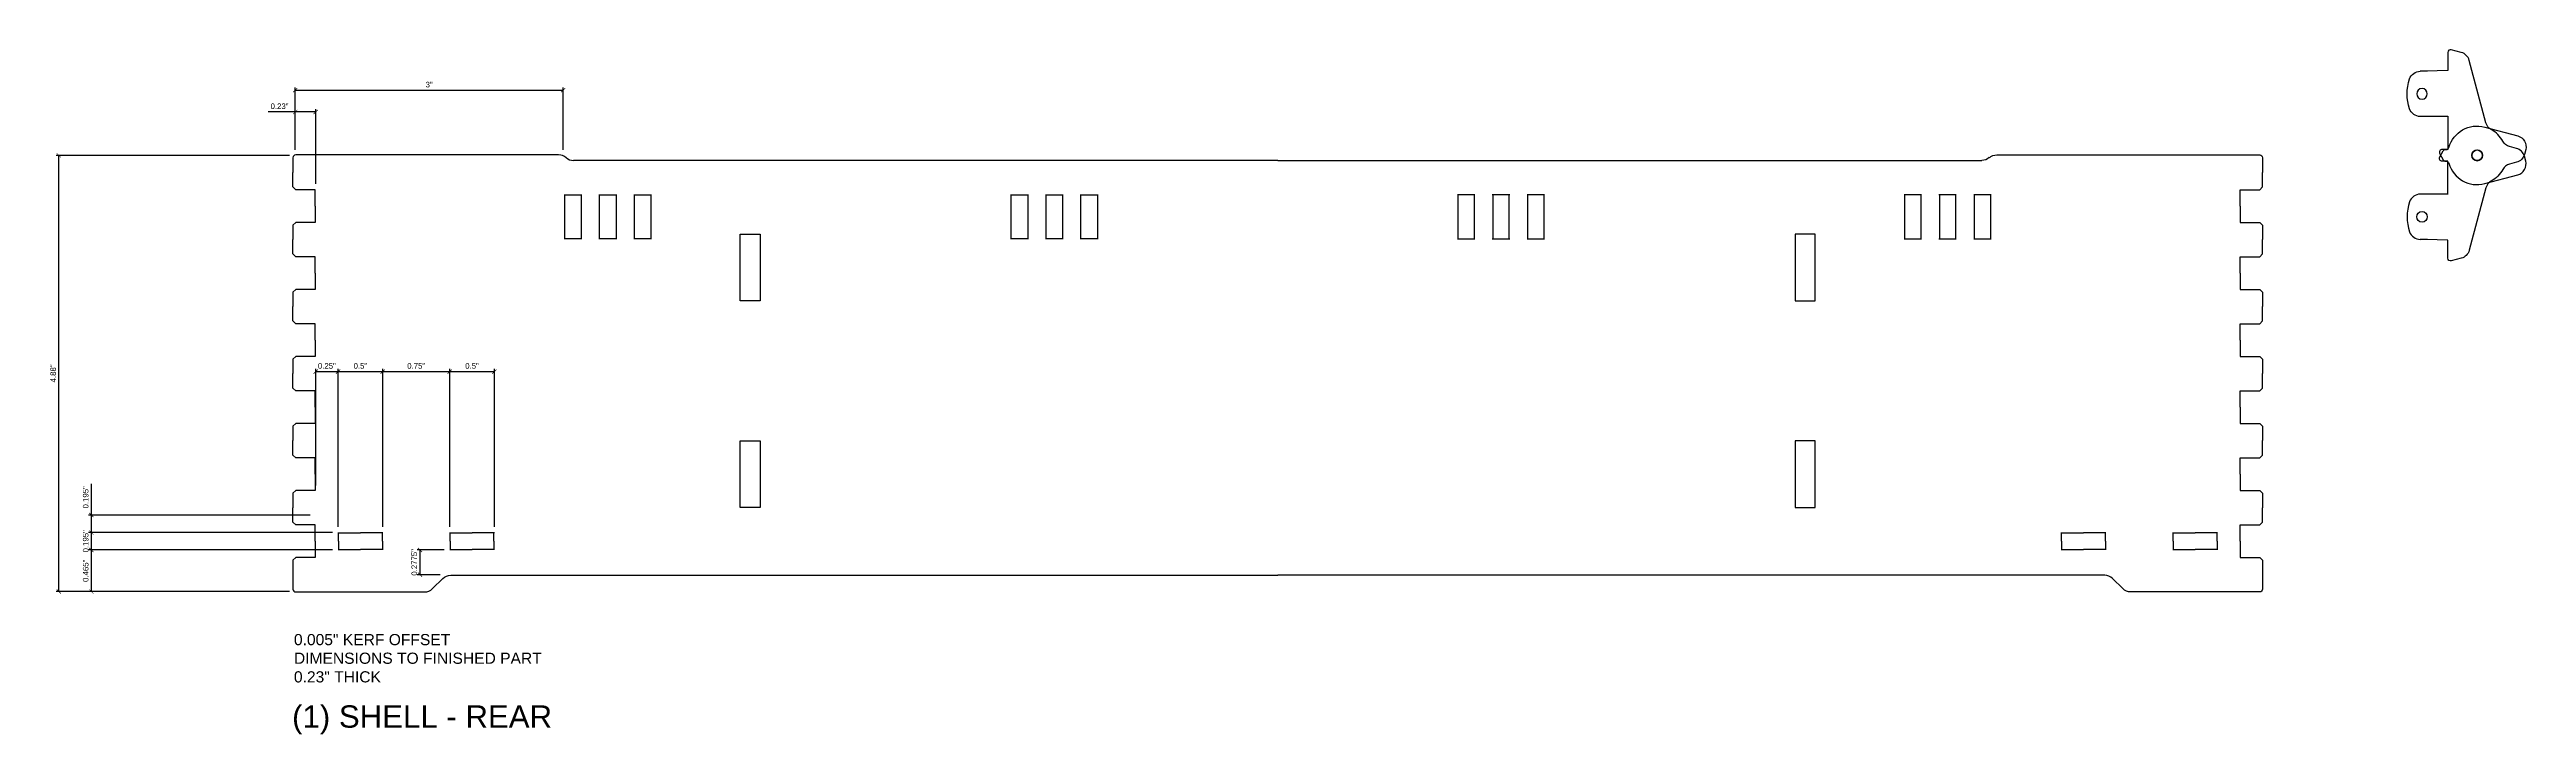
# Model space of a CAD drawing. Header units: inches. Extents: x -309 to 118, y -31 to 166.
# Drawn here: x -1.75 to 25.98, y 15.65 to 23.31 of the extents above; entities that cross this region are included whole.
import ezdxf

# ---------------------------------------------------------------- set-up
doc = ezdxf.new("R2010")
doc.units = ezdxf.units.IN
doc.header["$MEASUREMENT"] = 0
doc.layers.add('ANNO', color=6, linetype='Continuous', lineweight=0)
doc.layers.add('CUT', color=1, linetype='Continuous')
doc.styles.get("Standard").update_dxf_attribs({"font": 'arial.ttf'})
doc.dimstyles.get("Standard").update_dxf_attribs({"dimtxt": 0.0625, "dimasz": 0.046875, "dimexe": 0.03125, "dimexo": 0.0625, "dimgap": 0.03125, "dimtad": 1, "dimdec": 4, "dimdsep": 46, "dimtxsty": 'Standard', "dimblk": 'ARCHTICK', "dimcen": 0.09, "dimadec": 0, "dimazin": 0, "dimtfac": 1, "dimtdec": 4, "dimtofl": 0, "dimtmove": 0, "dimatfit": 3, "dimldrblk": 'DOT', "dimfxl": 1, "dimtolj": 1, "dimtzin": 0, "dimarcsym": 0})

# ---------------------------------------------------------------- blocks, each defined once
blk = doc.blocks.new('_ArchTick')
at = {"color": 0, "linetype": 'ByBlock', "const_width": 0.15}
blk.add_lwpolyline([(-0.5, -0.5), (0.5, 0.5)], dxfattribs=at)
blk = doc.blocks.new('*D321')
at = {"layer": 'ANNO', "color": 0, "lineweight": -2, "transparency": 16777216}
for p, q in [((0.937, 22.13), (-1.677, 22.13)), ((-1.646, 17.25), (-1.646, 22.13)), ((0.937, 17.25), (-1.677, 17.25))]:
    blk.add_line(p, q, dxfattribs=at)
at = {"layer": 'ANNO', "color": 0, "lineweight": -2, "transparency": 16777216, "xscale": 0.046875, "yscale": 0.046875, "zscale": 0.046875}
for p, rotation in [((-1.646, 22.13), 90), ((-1.646, 17.25), 270)]:
    blk.add_blockref('_ArchTick', p, dxfattribs=dict(at, rotation=rotation))
at = {"layer": 'ANNO', "color": 0, "transparency": 16777216, "insert": (-1.709, 19.69), "char_height": 0.0625, "attachment_point": 5, "rotation": 90}
blk.add_mtext('\\A1;4.88"', dxfattribs=at)
blk = doc.blocks.new('_Dot')
at = {"color": 0, "linetype": 'ByBlock', "lineweight": -2}
blk.add_line((-0.5, 0), (-1, 0), dxfattribs=at)
at = {"color": 0, "linetype": 'ByBlock', "const_width": 0.5}
blk.add_lwpolyline([(-0.25, 0, 1), (0.25, 0, 1)], format="xyb", close=True, dxfattribs=at)
blk = doc.blocks.new('*D322')
at = {"layer": 'ANNO', "color": 0, "lineweight": -2, "transparency": 16777216}
for p, q in [((1.417, 17.715), (-1.313, 17.715)), ((-1.282, 17.25), (-1.282, 17.715)), ((0.938, 17.25), (-1.313, 17.25))]:
    blk.add_line(p, q, dxfattribs=at)
at = {"layer": 'ANNO', "color": 0, "lineweight": -2, "transparency": 16777216, "xscale": 0.046875, "yscale": 0.046875, "zscale": 0.046875}
for p, rotation in [((-1.282, 17.715), 90), ((-1.282, 17.25), 270)]:
    blk.add_blockref('_ArchTick', p, dxfattribs=dict(at, rotation=rotation))
at = {"layer": 'ANNO', "color": 0, "transparency": 16777216, "insert": (-1.345, 17.482), "char_height": 0.0625, "attachment_point": 5, "rotation": 90}
blk.add_mtext('\\A1;0.465"', dxfattribs=at)
blk = doc.blocks.new('*D323')
at = {"layer": 'ANNO', "color": 0, "lineweight": -2, "transparency": 16777216}
for p, q in [((1.417, 17.91), (-1.313, 17.91)), ((-1.282, 17.715), (-1.282, 17.91)), ((1.417, 17.715), (-1.313, 17.715))]:
    blk.add_line(p, q, dxfattribs=at)
at = {"layer": 'ANNO', "color": 0, "lineweight": -2, "transparency": 16777216, "xscale": 0.046875, "yscale": 0.046875, "zscale": 0.046875}
for p, rotation in [((-1.282, 17.91), 90), ((-1.282, 17.715), 270)]:
    blk.add_blockref('_ArchTick', p, dxfattribs=dict(at, rotation=rotation))
at = {"layer": 'ANNO', "color": 0, "transparency": 16777216, "insert": (-1.345, 17.812), "char_height": 0.0625, "attachment_point": 5, "rotation": 90}
blk.add_mtext('\\A1;0.195"', dxfattribs=at)
blk = doc.blocks.new('*D324')
at = {"layer": 'ANNO', "color": 0, "lineweight": -2, "transparency": 16777216}
for p, q in [((2.667, 17.715), (2.366, 17.715)), ((2.397, 17.715), (2.397, 17.438)), ((2.625, 17.438), (2.366, 17.438))]:
    blk.add_line(p, q, dxfattribs=at)
at = {"layer": 'ANNO', "color": 0, "lineweight": -2, "transparency": 16777216, "xscale": 0.046875, "yscale": 0.046875, "zscale": 0.046875}
for p, rotation in [((2.397, 17.715), 90), ((2.397, 17.438), 270)]:
    blk.add_blockref('_ArchTick', p, dxfattribs=dict(at, rotation=rotation))
at = {"layer": 'ANNO', "color": 0, "transparency": 16777216, "insert": (2.334, 17.576), "char_height": 0.0625, "attachment_point": 5, "rotation": 90}
blk.add_mtext('\\A1;0.2775"', dxfattribs=at)
blk = doc.blocks.new('*D325')
at = {"layer": 'ANNO', "color": 0, "lineweight": -2, "transparency": 16777216}
for p, q in [((-1.282, 18.105), (-1.282, 18.456)), ((1.168, 18.105), (-1.313, 18.105)), ((-1.282, 17.91), (-1.282, 18.105)), ((1.417, 17.91), (-1.313, 17.91))]:
    blk.add_line(p, q, dxfattribs=at)
at = {"layer": 'ANNO', "color": 0, "lineweight": -2, "transparency": 16777216, "xscale": 0.046875, "yscale": 0.046875, "zscale": 0.046875}
for p, rotation in [((-1.282, 18.105), 90), ((-1.282, 17.91), 270)]:
    blk.add_blockref('_ArchTick', p, dxfattribs=dict(at, rotation=rotation))
at = {"layer": 'ANNO', "color": 0, "transparency": 16777216, "insert": (-1.345, 18.304), "char_height": 0.0625, "attachment_point": 5, "rotation": 90}
blk.add_mtext('\\A1;0.195"', dxfattribs=at)
blk = doc.blocks.new('*D326')
at = {"layer": 'ANNO', "color": 0, "lineweight": -2, "transparency": 16777216}
for p, q in [((1, 22.615), (0.697, 22.615)), ((1, 22.193), (1, 22.647)), ((1.23, 22.615), (1, 22.615)), ((1.23, 21.812), (1.23, 22.647))]:
    blk.add_line(p, q, dxfattribs=at)
at = {"layer": 'ANNO', "color": 0, "lineweight": -2, "transparency": 16777216, "xscale": 0.046875, "yscale": 0.046875, "zscale": 0.046875, "rotation": 180}
blk.add_blockref('_ArchTick', (1, 22.615), dxfattribs=at)
at = {"layer": 'ANNO', "color": 0, "lineweight": -2, "transparency": 16777216, "xscale": 0.046875, "yscale": 0.046875, "zscale": 0.046875}
blk.add_blockref('_ArchTick', (1.23, 22.615), dxfattribs=at)
at = {"layer": 'ANNO', "color": 0, "transparency": 16777216, "insert": (0.825, 22.679), "char_height": 0.0625, "attachment_point": 5}
blk.add_mtext('\\A1;0.23"', dxfattribs=at)
blk = doc.blocks.new('*D327')
at = {"layer": 'ANNO', "color": 0, "lineweight": -2, "transparency": 16777216}
for p, q in [((1, 22.193), (1, 22.889)), ((1, 22.858), (4, 22.858)), ((4, 22.193), (4, 22.889))]:
    blk.add_line(p, q, dxfattribs=at)
at = {"layer": 'ANNO', "color": 0, "lineweight": -2, "transparency": 16777216, "xscale": 0.046875, "yscale": 0.046875, "zscale": 0.046875, "rotation": 180}
blk.add_blockref('_ArchTick', (1, 22.858), dxfattribs=at)
at = {"layer": 'ANNO', "color": 0, "lineweight": -2, "transparency": 16777216, "xscale": 0.046875, "yscale": 0.046875, "zscale": 0.046875}
blk.add_blockref('_ArchTick', (4, 22.858), dxfattribs=at)
at = {"layer": 'ANNO', "color": 0, "transparency": 16777216, "insert": (2.5, 22.921), "char_height": 0.0625, "attachment_point": 5}
blk.add_mtext('\\A1;3"', dxfattribs=at)
blk = doc.blocks.new('HingeHole')
at = {"layer": 'CUT', "ltscale": 0.003906}
for p, q in [((-0.0975, 0.495), (0.0975, 0.495)), ((-0.0925, 0), (-0.0925, 0.5)), ((0.0925, 0.5), (0.0925, 0)), ((0.0975, 0.005), (-0.0975, 0.005))]:
    blk.add_line(p, q, dxfattribs=at)
blk = doc.blocks.new('BraceHole_Quarter')
at = {"layer": 'CUT', "ltscale": 0.003906}
for p, q in [((-0.25, 0.0935), (0, 0.0935)), ((-0.246, 0), (-0.246, 0.0975))]:
    blk.add_line(p, q, dxfattribs=at)
blk = doc.blocks.new('BraceHole')
at = {"color": 0}
blk.add_blockref('BraceHole_Quarter', (0, 0), dxfattribs=at)
at = {"color": 0, "xscale": -1, "rotation": 180}
blk.add_blockref('BraceHole_Quarter', (0, 0), dxfattribs=at)
at = {"color": 0, "xscale": -1}
blk.add_blockref('BraceHole_Quarter', (0, 0), dxfattribs=at)
at = {"color": 0, "rotation": 180}
blk.add_blockref('BraceHole_Quarter', (0, 0), dxfattribs=at)
blk = doc.blocks.new('BraceHoles')
at = {"color": 0}
for p in [(0.5, 0), (1.75, 0)]:
    blk.add_blockref('BraceHole', p, dxfattribs=at)
blk = doc.blocks.new('Dovetail_Half')
for p, q in [((-0.25, 0.21375), (-0.25, 0.375)), ((-0.25, 0.21375), (-0.21875, 0.1825)), ((0, 0.1825), (-0.21875, 0.1825)), ((0, 0), (0, 0.1825))]:
    blk.add_line(p, q)
blk = doc.blocks.new('Bottom_Back_Half')
at = {"layer": 'CUT', "ltscale": 0.015625}
for p, q in [((-11.025, 6.229), (-11.025, 6.063)), ((-8.05, 6.26), (-10.994, 6.26)), ((0, 6.198), (-7.884, 6.198))]:
    blk.add_line(p, q, dxfattribs=at)
for points in [[(-5.793, 5.372), (-5.793, 4.628), (-6.017, 4.628), (-6.017, 5.372)], [(-5.793, 3.06), (-5.793, 2.316), (-6.017, 2.316), (-6.017, 3.06)]]:
    blk.add_lwpolyline(points, close=True, dxfattribs=at)
blk.add_lwpolyline([(-11.025, 1.563), (-11.025, 1.401, 0.414214), (-10.994, 1.37), (-9.55, 1.37, 0.198912), (-9.461, 1.407), (-9.347, 1.521, -0.198912), (-9.259, 1.558), (0, 1.558)], format="xyb", dxfattribs=at)
for centre, radius, start, end in [((-10.994, 6.229), 0.0312, 90, 180), ((-8.05, 6.135), 0.125, 48.5904, 90), ((-7.884, 6.323), 0.125, 228.5904, 270)]:
    blk.add_arc(centre, radius, start, end, dxfattribs=at)
at = {"rotation": 180}
for p in [(-7.89, 5.817), (-7.5, 5.817), (-7.11, 5.817), (-2.89, 5.817), (-2.5, 5.817), (-2.11, 5.817)]:
    blk.add_blockref('HingeHole', p, dxfattribs=at)
blk.add_blockref('BraceHoles', (-10.77, 1.938))
at = {"layer": 'CUT'}
for p in [(-10.775, 5.688), (-10.775, 4.938), (-10.775, 4.188), (-10.775, 3.438), (-10.775, 2.688), (-10.775, 1.938)]:
    blk.add_blockref('Dovetail_Half', p, dxfattribs=at)
at = {"layer": 'CUT', "xscale": -1, "rotation": 180}
for p in [(-10.775, 5.688), (-10.775, 4.938), (-10.775, 4.188), (-10.775, 3.438), (-10.775, 2.688), (-10.775, 1.938)]:
    blk.add_blockref('Dovetail_Half', p, dxfattribs=at)
blk = doc.blocks.new('Bottom_Back_Full')
blk.add_blockref('Bottom_Back_Half', (0, -1.375))
at = {"xscale": -1}
blk.add_blockref('Bottom_Back_Half', (0, -1.375), dxfattribs=at)
blk = doc.blocks.new('HingeTop')
at = {"layer": 'CUT', "ltscale": 0.007812}
for p, q in [((-0.242, 0.263), (-0.005, 0.253)), ((-0.015, 0.253), (0.067, 0.253)), ((-0.242, -0.253), (-0.005, -0.253)), ((-0.015, -0.253), (0.067, -0.253))]:
    blk.add_line(p, q, dxfattribs=at)
at = {"layer": 'CUT'}
blk.add_lwpolyline([(-0.242, -0.25), (-0.242, -0.622), (-0.179, -0.622, -0.57735), (-0.152, -0.669), (-0.191, -0.737, -0.267949), (-0.218, -0.753), (-0.224, -0.753, 0.336424), (-0.254, -0.776, -0.411031), (-0.655, -1.004), (-1.025, -0.905, -0.414214), (-1.114, -0.752), (-1.099, -0.698, -0.267949), (-1.011, -0.61), (-0.934, -0.589, 0.203798), (-0.857, -0.529, -0.141217), (-0.729, -0.4, 0.203798), (-0.668, -0.323), (-0.481, 0.375, -0.267949), (-0.393, 0.464), (-0.281, 0.493, -0.493145), (-0.242, 0.463), (-0.242, 0.263)], format="xyb", dxfattribs=at)
at = {"layer": 'CUT', "ltscale": 0.003906}
for centre in [(0.047, 0), (-0.57, -0.688)]:
    blk.add_circle(centre, 0.0595, dxfattribs=at)
at = {"layer": 'CUT', "ltscale": 0.007812}
for centre, radius, start, end in [((0.067, 0.128), 0.125, 18.3655, 90), ((-0.318, 0), 0.531, 341.6345, 18.3655), ((0.067, -0.128), 0.125, 270, 341.6345)]:
    blk.add_arc(centre, radius, start, end, dxfattribs=at)
blk = doc.blocks.new('*D346')
at = {"layer": 'ANNO', "color": 0, "lineweight": -2, "transparency": 16777216}
for p, q in [((1.23, 18.437), (1.23, 19.742)), ((1.23, 19.711), (1.48, 19.711)), ((1.48, 17.972), (1.48, 19.742))]:
    blk.add_line(p, q, dxfattribs=at)
at = {"layer": 'ANNO', "color": 0, "lineweight": -2, "transparency": 16777216, "xscale": 0.046875, "yscale": 0.046875, "zscale": 0.046875, "rotation": 180}
blk.add_blockref('_ArchTick', (1.23, 19.711), dxfattribs=at)
at = {"layer": 'ANNO', "color": 0, "lineweight": -2, "transparency": 16777216, "xscale": 0.046875, "yscale": 0.046875, "zscale": 0.046875}
blk.add_blockref('_ArchTick', (1.48, 19.711), dxfattribs=at)
at = {"layer": 'ANNO', "color": 0, "transparency": 16777216, "insert": (1.355, 19.774), "char_height": 0.0625, "attachment_point": 5}
blk.add_mtext('\\A1;0.25"', dxfattribs=at)
blk = doc.blocks.new('*D347')
at = {"layer": 'ANNO', "color": 0, "lineweight": -2, "transparency": 16777216}
for p, q in [((1.48, 17.972), (1.48, 19.742)), ((1.48, 19.711), (1.98, 19.711)), ((1.98, 17.972), (1.98, 19.742))]:
    blk.add_line(p, q, dxfattribs=at)
at = {"layer": 'ANNO', "color": 0, "lineweight": -2, "transparency": 16777216, "xscale": 0.046875, "yscale": 0.046875, "zscale": 0.046875, "rotation": 180}
blk.add_blockref('_ArchTick', (1.48, 19.711), dxfattribs=at)
at = {"layer": 'ANNO', "color": 0, "lineweight": -2, "transparency": 16777216, "xscale": 0.046875, "yscale": 0.046875, "zscale": 0.046875}
blk.add_blockref('_ArchTick', (1.98, 19.711), dxfattribs=at)
at = {"layer": 'ANNO', "color": 0, "transparency": 16777216, "insert": (1.73, 19.774), "char_height": 0.0625, "attachment_point": 5}
blk.add_mtext('\\A1;0.5"', dxfattribs=at)
blk = doc.blocks.new('*D344')
at = {"layer": 'ANNO', "color": 0, "lineweight": -2, "transparency": 16777216}
for p, q in [((1.98, 17.972), (1.98, 19.742)), ((1.98, 19.711), (2.73, 19.711)), ((2.73, 17.972), (2.73, 19.742))]:
    blk.add_line(p, q, dxfattribs=at)
at = {"layer": 'ANNO', "color": 0, "lineweight": -2, "transparency": 16777216, "xscale": 0.046875, "yscale": 0.046875, "zscale": 0.046875, "rotation": 180}
blk.add_blockref('_ArchTick', (1.98, 19.711), dxfattribs=at)
at = {"layer": 'ANNO', "color": 0, "lineweight": -2, "transparency": 16777216, "xscale": 0.046875, "yscale": 0.046875, "zscale": 0.046875}
blk.add_blockref('_ArchTick', (2.73, 19.711), dxfattribs=at)
at = {"layer": 'ANNO', "color": 0, "transparency": 16777216, "insert": (2.355, 19.774), "char_height": 0.0625, "attachment_point": 5}
blk.add_mtext('\\A1;0.75"', dxfattribs=at)
blk = doc.blocks.new('*D345')
at = {"layer": 'ANNO', "color": 0, "lineweight": -2, "transparency": 16777216}
for p, q in [((2.73, 17.972), (2.73, 19.742)), ((2.73, 19.711), (3.23, 19.711)), ((3.23, 17.972), (3.23, 19.742))]:
    blk.add_line(p, q, dxfattribs=at)
at = {"layer": 'ANNO', "color": 0, "lineweight": -2, "transparency": 16777216, "xscale": 0.046875, "yscale": 0.046875, "zscale": 0.046875, "rotation": 180}
blk.add_blockref('_ArchTick', (2.73, 19.711), dxfattribs=at)
at = {"layer": 'ANNO', "color": 0, "lineweight": -2, "transparency": 16777216, "xscale": 0.046875, "yscale": 0.046875, "zscale": 0.046875}
blk.add_blockref('_ArchTick', (3.23, 19.711), dxfattribs=at)
at = {"layer": 'ANNO', "color": 0, "transparency": 16777216, "insert": (2.98, 19.774), "char_height": 0.0625, "attachment_point": 5}
blk.add_mtext('\\A1;0.5"', dxfattribs=at)

msp = doc.modelspace()

# ---------------------------------------------------------------- block references
at = {"layer": 'CUT', "xscale": -1}
msp.add_blockref('HingeTop', (24.85808, 22.8175), dxfattribs=at)
at = {"layer": 'CUT', "rotation": 180}
msp.add_blockref('HingeTop', (24.85808, 21.4425), dxfattribs=at)
at = {"layer": 'CUT'}
msp.add_blockref('Bottom_Back_Full', (12, 17.25), dxfattribs=at)

# ---------------------------------------------------------------- texts
at = {"layer": 'ANNO', "attachment_point": 1}
for s, insert, char_height in [('0.005" KERF OFFSET^JDIMENSIONS TO FINISHED PART\\P0.23" THICK', (0.98614, 16.77464), 0.125), ('(1) SHELL - REAR', (0.96567, 15.97639), 0.25)]:
    msp.add_mtext_dynamic_manual_height_columns(s, width=6.5687803, gutter_width=1, heights=[0], dxfattribs=dict(at, insert=insert, char_height=char_height))

# ---------------------------------------------------------------- dimensions: what is measured, and where the dimension line sits
at = {"layer": 'ANNO'}
for base, p1, p2, picture, middle in [((4, 22.85786), (1, 22.13), (4, 22.13), '*D327', (2.5, 22.92104)), ((1, 22.61539), (1.23, 21.75), (1, 22.13), '*D326', (0.82527, 22.67857)), ((1.98, 19.71082), (1.48, 17.91), (1.98, 17.91), '*D347', (1.73, 19.77398)), ((2.73, 19.71082), (1.98, 17.91), (2.73, 17.91), '*D344', (2.355, 19.77398)), ((3.23, 19.71082), (2.73, 17.91), (3.23, 17.91), '*D345', (2.98, 19.77398))]:
    dim = msp.add_linear_dim(base=base, p1=p1, p2=p2, dimstyle='Standard', override={"dimpost": '"'}, dxfattribs=at)
    dim.commit()
    dim.dimension.update_dxf_attribs({"geometry": picture, "text_midpoint": middle})
for base, p1, p2, picture, middle in [((-1.64575, 22.13), (1, 17.25), (1, 22.13), '*D321', (-1.70891, 19.69)), ((-1.28184, 18.105), (1.48, 17.91), (1.23, 18.105), '*D325', (-1.345, 18.30401)), ((-1.28184, 17.715), (1, 17.25), (1.48, 17.715), '*D322', (-1.345, 17.4825))]:
    dim = msp.add_linear_dim(base=base, p1=p1, p2=p2, angle=90, dimstyle='Standard', override={"dimpost": '"'}, dxfattribs=at)
    dim.commit()
    dim.dimension.update_dxf_attribs({"geometry": picture, "text_midpoint": middle})
dim = msp.add_linear_dim(base=(1.48, 19.71082), p1=(1.23, 18.375), p2=(1.48, 17.91), dimstyle='Standard', override={"dimpost": '"'}, dxfattribs=at)
dim.commit()
dim.dimension.update_dxf_attribs({"geometry": '*D346', "text_midpoint": (1.355, 19.71082), "dimtype": 160})
for base, p1, p2, picture, middle in [((-1.28184, 17.91), (1.48, 17.715), (1.48, 17.91), '*D323', (-1.28184, 17.8125)), ((2.39677, 17.4375), (2.73, 17.715), (2.6875, 17.4375), '*D324', (2.39677, 17.57625))]:
    dim = msp.add_linear_dim(base=base, p1=p1, p2=p2, angle=90, dimstyle='Standard', override={"dimpost": '"'}, dxfattribs=at)
    dim.commit()
    dim.dimension.update_dxf_attribs({"geometry": picture, "text_midpoint": middle, "dimtype": 160})

doc.saveas('drawing.dxf')
